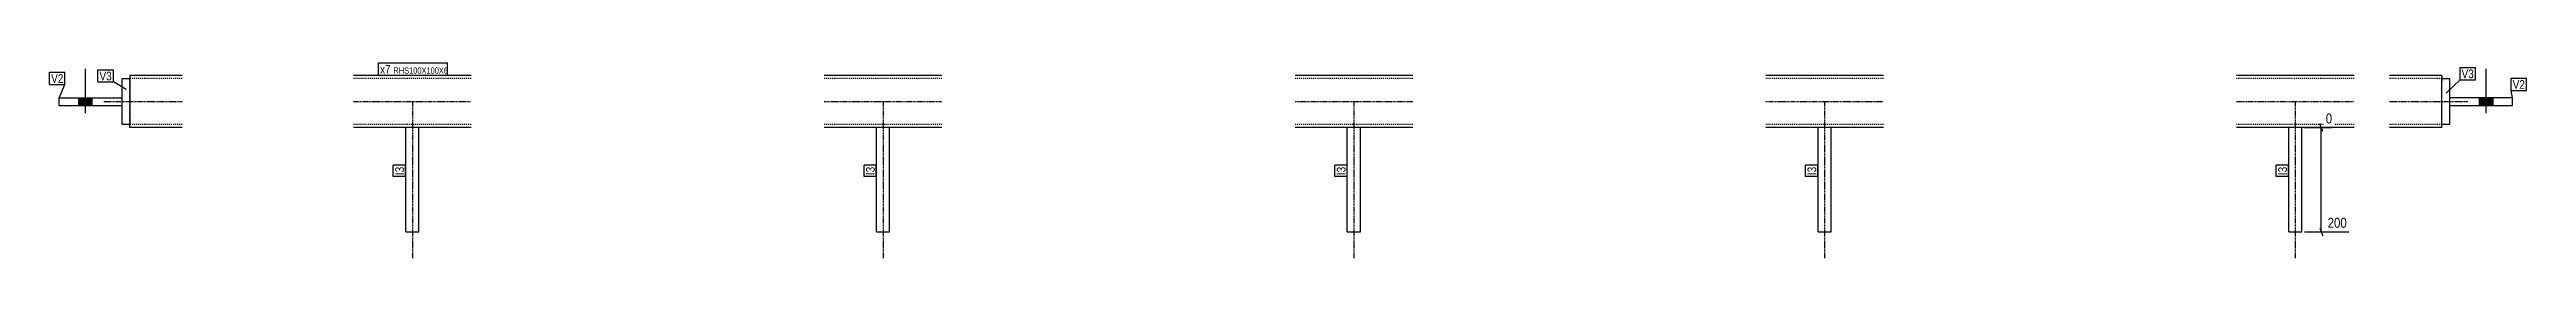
# Model space of a CAD drawing. Header units: millimetres. Extents: x 8 to 16327, y 12 to 475.
# Drawn here: x 11591 to 16327, y 12 to 386 of the extents above; entities that cross this region are included whole.
import ezdxf

# ---------------------------------------------------------------- set-up
doc = ezdxf.new("R2010")
doc.units = ezdxf.units.MM
doc.linetypes.add('DXK_LINE_DOT2', pattern=[3.9198, 1.9599, -1.9599])
doc.linetypes.add('DXK_LINE_DOT3', pattern=[5.9187, 2.979, -0.9799, 0.9799, -0.9799])
for name, color, linetype in [('MÅLSÆTNING', 7, 'Continuous'), ('STÅL', 7, 'Continuous'), ('TEKST', 7, 'Continuous')]:
    doc.layers.add(name, color=color, linetype=linetype)
doc.styles.add('Arial Narrow', font='ARIALN.TTF', dxfattribs={"height": 0.2})

msp = doc.modelspace()

# ---------------------------------------------------------------- hatches: boundary and pattern name
at = {"layer": 'STÅL', "linetype": 'Continuous'}
for points in [[(11646.7, 304.5), (11672.7, 304.5), (11672.7, 319.5), (11646.7, 319.5)], [(11646.7, 304.5), (11672.7, 304.5), (11672.7, 319.5), (11646.7, 319.5)], [(16262.7, 319.5), (16236.7, 319.5), (16236.7, 304.5), (16262.7, 304.5)], [(16262.7, 319.5), (16236.7, 319.5), (16236.7, 304.5), (16262.7, 304.5)]]:
    msp.add_hatch(color=96, dxfattribs=at).paths.add_polyline_path(points)

# ---------------------------------------------------------------- linework, layer by layer
at = {"layer": 'MÅLSÆTNING', "color": 7, "linetype": 'Continuous'}
for p, q in [((15902.2, 262), (15955, 262)), ((15937.3, 254.5), (15931.3, 269.5)), ((15934.3, 62), (15934.3, 262)), ((15902.2, 62), (15986.7, 62)), ((15931.3, 69.5), (15937.3, 54.5))]:
    msp.add_line(p, q, dxfattribs=at)
at = {"layer": 'STÅL', "color": 96, "linetype": 'Continuous'}
for p, q in [((11659.7, 289.5), (11659.7, 374.5)), ((11659.7, 289.5), (11659.7, 374.5)), ((16249.7, 289.5), (16249.7, 374.5)), ((16249.7, 289.5), (16249.7, 374.5)), ((11646.7, 304.5), (11646.7, 319.5)), ((11646.7, 304.5), (11646.7, 319.5)), ((11672.7, 304.5), (11672.7, 319.5)), ((11672.7, 304.5), (11672.7, 319.5)), ((16236.7, 304.5), (16236.7, 319.5)), ((16236.7, 304.5), (16236.7, 319.5)), ((16262.7, 304.5), (16262.7, 319.5)), ((16262.7, 304.5), (16262.7, 319.5))]:
    msp.add_line(p, q, dxfattribs=at)
at = {"layer": 'STÅL', "color": 2, "linetype": 'Continuous'}
for p, q in [((11729.7, 268), (11729.7, 356)), ((11729.7, 356), (11744.7, 356)), ((11744.7, 362), (11744.7, 356)), ((11844.7, 362), (11744.7, 362)), ((11744.7, 356), (11744.7, 268)), ((12397.2, 362), (12172.2, 362)), ((13297.2, 362), (13072.2, 362)), ((14197.2, 362), (13972.2, 362)), ((15097.2, 362), (14872.2, 362)), ((15997.2, 362), (15772.2, 362)), ((16164.7, 362), (16064.7, 362)), ((16164.7, 362), (16164.7, 361.1)), ((16164.7, 361.1), (16164.7, 356)), ((16164.7, 268), (16164.7, 356)), ((16164.7, 356), (16179.7, 356)), ((16179.7, 356), (16179.7, 268)), ((11609.7, 304.5), (11609.7, 319.5)), ((11609.7, 319.5), (11729.7, 319.5)), ((11609.7, 304.5), (11729.7, 304.5)), ((11729.7, 304.5), (11729.7, 319.5)), ((16179.7, 319.5), (16179.7, 304.5)), ((16299.7, 319.5), (16179.7, 319.5)), ((16179.7, 304.5), (16299.7, 304.5)), ((16299.7, 304.5), (16299.7, 319.5)), ((11744.7, 268), (11729.7, 268)), ((11744.7, 262.9), (11744.7, 268)), ((11744.7, 262), (11744.7, 262.9)), ((11844.7, 262), (11744.7, 262)), ((12397.2, 262), (12172.2, 262)), ((12272.2, 62), (12272.2, 262)), ((12297.2, 62), (12297.2, 262)), ((13297.2, 262), (13072.2, 262)), ((13172.2, 62), (13172.2, 262)), ((13197.2, 62), (13197.2, 262)), ((14197.2, 262), (13972.2, 262)), ((14072.2, 62), (14072.2, 262)), ((14097.2, 62), (14097.2, 262)), ((15097.2, 262), (14872.2, 262)), ((14972.2, 62), (14972.2, 262)), ((14997.2, 62), (14997.2, 262)), ((15997.2, 262), (15772.2, 262)), ((15872.2, 62), (15872.2, 262)), ((15897.2, 62), (15897.2, 262)), ((16164.7, 262), (16064.7, 262)), ((16179.7, 268), (16164.7, 268)), ((16164.7, 262), (16164.7, 268)), ((12272.2, 62), (12297.2, 62)), ((13172.2, 62), (13197.2, 62)), ((14072.2, 62), (14097.2, 62)), ((14972.2, 62), (14997.2, 62)), ((15872.2, 62), (15897.2, 62))]:
    msp.add_line(p, q, dxfattribs=at)
at = {"layer": 'STÅL', "color": 7, "linetype": 'DXK_LINE_DOT2'}
for p, q in [((11744.7, 362), (11744.7, 361.1)), ((11744.7, 361.1), (11744.7, 358.5)), ((11844.7, 356), (11744.7, 356)), ((11744.7, 274), (11744.7, 356)), ((12397.2, 356), (12172.2, 356)), ((13297.2, 356), (13072.2, 356)), ((14197.2, 356), (13972.2, 356)), ((15097.2, 356), (14872.2, 356)), ((15997.2, 356), (15772.2, 356)), ((16164.7, 356), (16064.7, 356)), ((16164.7, 362), (16164.7, 362)), ((16164.7, 356), (16164.7, 350)), ((16164.7, 268), (16164.7, 350)), ((11744.7, 265.5), (11744.7, 274)), ((11844.7, 268), (11744.7, 268)), ((11744.7, 262), (11744.7, 262)), ((12397.2, 268), (12172.2, 268)), ((12297.2, 262), (12272.2, 262)), ((13297.2, 268), (13072.2, 268)), ((13197.2, 262), (13172.2, 262)), ((14197.2, 268), (13972.2, 268)), ((14097.2, 262), (14072.2, 262)), ((15097.2, 268), (14872.2, 268)), ((14997.2, 262), (14972.2, 262)), ((15997.2, 268), (15772.2, 268)), ((15897.2, 262), (15872.2, 262)), ((16164.7, 268), (16064.7, 268))]:
    msp.add_line(p, q, dxfattribs=at)
at = {"layer": 'STÅL', "color": 7, "linetype": 'DXK_LINE_DOT3'}
for p, q in [((11694.7, 312), (11844.7, 312)), ((12172.2, 312), (12397.2, 312)), ((12284.7, 312), (12284.7, 12)), ((13072.2, 312), (13297.2, 312)), ((13184.7, 312), (13184.7, 12)), ((13972.2, 312), (14197.2, 312)), ((14084.7, 312), (14084.7, 12)), ((14872.2, 312), (15097.2, 312)), ((14984.7, 312), (14984.7, 12)), ((15772.2, 312), (15997.2, 312)), ((15884.7, 312), (15884.7, 12)), ((16064.7, 312), (16214.7, 312))]:
    msp.add_line(p, q, dxfattribs=at)

# ---------------------------------------------------------------- wipeouts: each hides what was drawn before it
at = {"color": 0}
msp.add_wipeout([(11617.4, 347.8), (11617.4, 365.3), (11594, 365.3), (11594, 347.8)], dxfattribs=at).dxf.layer = 'TEKST'

# ---------------------------------------------------------------- next in the draw order: wipeouts: each hides what was drawn before it
at = {"color": 0, "linetype": 'Continuous'}
for points in [[(15959, 266), (15959, 294), (15938.8, 294), (15938.8, 266)], [(15987, 66), (15987, 94), (15942.5, 94), (15942.5, 66)]]:
    msp.add_wipeout(points, dxfattribs=at).dxf.layer = 'MÅLSÆTNING'
at = {"color": 0}
for points in [[(12243.2, 365.5), (12243.2, 383), (12222.9, 383), (12222.9, 365.5)], [(11617.4, 347.8), (11617.4, 365.3), (11594, 365.3), (11594, 347.8)], [(11710, 352.7), (11710, 370.2), (11686.5, 370.2), (11686.5, 352.7)], [(16226, 356.9), (16226, 374.4), (16202.6, 374.4), (16202.6, 356.9)], [(16323.6, 336.5), (16323.6, 354), (16300.2, 354), (16300.2, 336.5)], [(12268.7, 187), (12251.2, 187), (12251.2, 171), (12268.7, 171)], [(13168.7, 187), (13151.2, 187), (13151.2, 171), (13168.7, 171)], [(14068.7, 187), (14051.2, 187), (14051.2, 171), (14068.7, 171)], [(14968.7, 187), (14951.2, 187), (14951.2, 171), (14968.7, 171)], [(15868.7, 187), (15851.2, 187), (15851.2, 171), (15868.7, 171)]]:
    msp.add_wipeout(points, dxfattribs=at).dxf.layer = 'TEKST'

# ---------------------------------------------------------------- next in the draw order: linework, layer by layer
at = {"layer": 'TEKST', "color": 7, "linetype": 'Continuous'}
for p, q in [((11591, 368.3), (11620.4, 368.3)), ((11591, 344.8), (11591, 368.3)), ((11591, 344.8), (11620.4, 344.8)), ((11609.7, 319.5), (11620.4, 344.8)), ((11620.4, 344.8), (11620.4, 368.3))]:
    msp.add_line(p, q, dxfattribs=at)

# ---------------------------------------------------------------- next in the draw order: texts
at = {"layer": 'MÅLSÆTNING', "color": 3, "linetype": 'Continuous', "style": 'Arial Narrow'}
for s, height, p in [('0', 19.1, (15942.8, 270)), ('200', 19.09, (15946.5, 70))]:
    msp.add_text(s, height=height, dxfattribs=at).set_placement(p)
at = {"layer": 'TEKST', "color": 3, "style": 'Arial Narrow'}
msp.add_text('V2', height=16.7, dxfattribs=at).set_placement((11594, 347.8))

# ---------------------------------------------------------------- next in the draw order: wipeouts: each hides what was drawn before it
at = {"color": 0}
for points in [[(12243.2, 365.5), (12243.2, 383), (12222.9, 383), (12222.9, 365.5)], [(11710, 352.7), (11710, 370.2), (11686.5, 370.2), (11686.5, 352.7)], [(16226, 356.9), (16226, 374.4), (16202.6, 374.4), (16202.6, 356.9)], [(16323.6, 336.5), (16323.6, 354), (16300.2, 354), (16300.2, 336.5)], [(12268.7, 187), (12251.2, 187), (12251.2, 171), (12268.7, 171)], [(13168.7, 187), (13151.2, 187), (13151.2, 171), (13168.7, 171)], [(14068.7, 187), (14051.2, 187), (14051.2, 171), (14068.7, 171)], [(14968.7, 187), (14951.2, 187), (14951.2, 171), (14968.7, 171)], [(15868.7, 187), (15851.2, 187), (15851.2, 171), (15868.7, 171)]]:
    msp.add_wipeout(points, dxfattribs=at).dxf.layer = 'TEKST'

# ---------------------------------------------------------------- next in the draw order: linework, layer by layer
at = {"layer": 'TEKST', "color": 7, "linetype": 'Continuous'}
for p, q in [((12219.9, 362.5), (12219.9, 386)), ((11683.5, 373.2), (11713, 373.2)), ((11683.5, 349.7), (11683.5, 373.2)), ((11683.5, 349.7), (11713, 349.7)), ((11713, 349.7), (11713, 373.2)), ((11737.2, 335.1), (11713, 349.7)), ((16173, 328.3), (16199.6, 353.9)), ((16199.6, 377.4), (16229, 377.4)), ((16199.6, 353.9), (16199.6, 377.4)), ((16199.6, 353.9), (16229, 353.9)), ((16229, 353.9), (16229, 377.4)), ((16297.2, 357), (16326.6, 357)), ((16297.2, 333.5), (16297.2, 357)), ((16299.7, 319.5), (16297.2, 333.5)), ((16297.2, 333.5), (16326.6, 333.5)), ((16326.6, 333.5), (16326.6, 357)), ((12248.2, 168), (12248.2, 190)), ((12271.7, 190), (12248.2, 190)), ((12271.7, 168), (12271.7, 190)), ((13148.2, 168), (13148.2, 190)), ((13171.7, 190), (13148.2, 190)), ((13171.7, 168), (13171.7, 190)), ((14048.2, 168), (14048.2, 190)), ((14071.7, 190), (14048.2, 190)), ((14071.7, 168), (14071.7, 190)), ((14948.2, 168), (14948.2, 190)), ((14971.7, 190), (14948.2, 190)), ((14971.7, 168), (14971.7, 190)), ((15848.2, 168), (15848.2, 190)), ((15871.7, 190), (15848.2, 190)), ((15871.7, 168), (15871.7, 190)), ((12271.7, 168), (12248.2, 168)), ((13171.7, 168), (13148.2, 168)), ((14071.7, 168), (14048.2, 168)), ((14971.7, 168), (14948.2, 168)), ((15871.7, 168), (15848.2, 168))]:
    msp.add_line(p, q, dxfattribs=at)

# ---------------------------------------------------------------- next in the draw order: texts
at = {"layer": 'TEKST', "color": 3, "style": 'Arial Narrow'}
for s, p in [('V3', (11686.5, 352.7)), ('V3', (16202.6, 356.9)), ('V2', (16300.2, 336.5))]:
    msp.add_text(s, height=16.7, dxfattribs=at).set_placement(p)
for p in [(12268.7, 171), (13168.7, 171), (14068.7, 171), (14968.7, 171), (15868.7, 171)]:
    msp.add_text('I3', height=16.7, rotation=90.0002, dxfattribs=at).set_placement(p)

# ---------------------------------------------------------------- next in the draw order: wipeouts: each hides what was drawn before it
at = {"color": 0}
msp.add_wipeout([(12348.9, 365.5), (12348.9, 378), (12248.4, 378), (12248.4, 365.5)], dxfattribs=at).dxf.layer = 'TEKST'

# ---------------------------------------------------------------- next in the draw order: wipeouts: each hides what was drawn before it
msp.add_wipeout([(12348.9, 365.5), (12348.9, 378), (12248.4, 378), (12248.4, 365.5)], dxfattribs=at).dxf.layer = 'TEKST'

# ---------------------------------------------------------------- next in the draw order: linework, layer by layer
at = {"layer": 'TEKST', "color": 7, "linetype": 'Continuous'}
for p, q in [((12219.9, 386), (12351.9, 386)), ((12351.9, 362.5), (12351.9, 386)), ((12219.9, 362.5), (12351.9, 362.5))]:
    msp.add_line(p, q, dxfattribs=at)

# ---------------------------------------------------------------- next in the draw order: texts
at = {"layer": 'TEKST', "color": 3, "style": 'Arial Narrow'}
for s, height, p in [('x7', 16.7, (12222.9, 365.5)), ('RHS100X100X6', 11.93, (12248.4, 365.5))]:
    msp.add_text(s, height=height, dxfattribs=at).set_placement(p)

doc.saveas('drawing.dxf')
